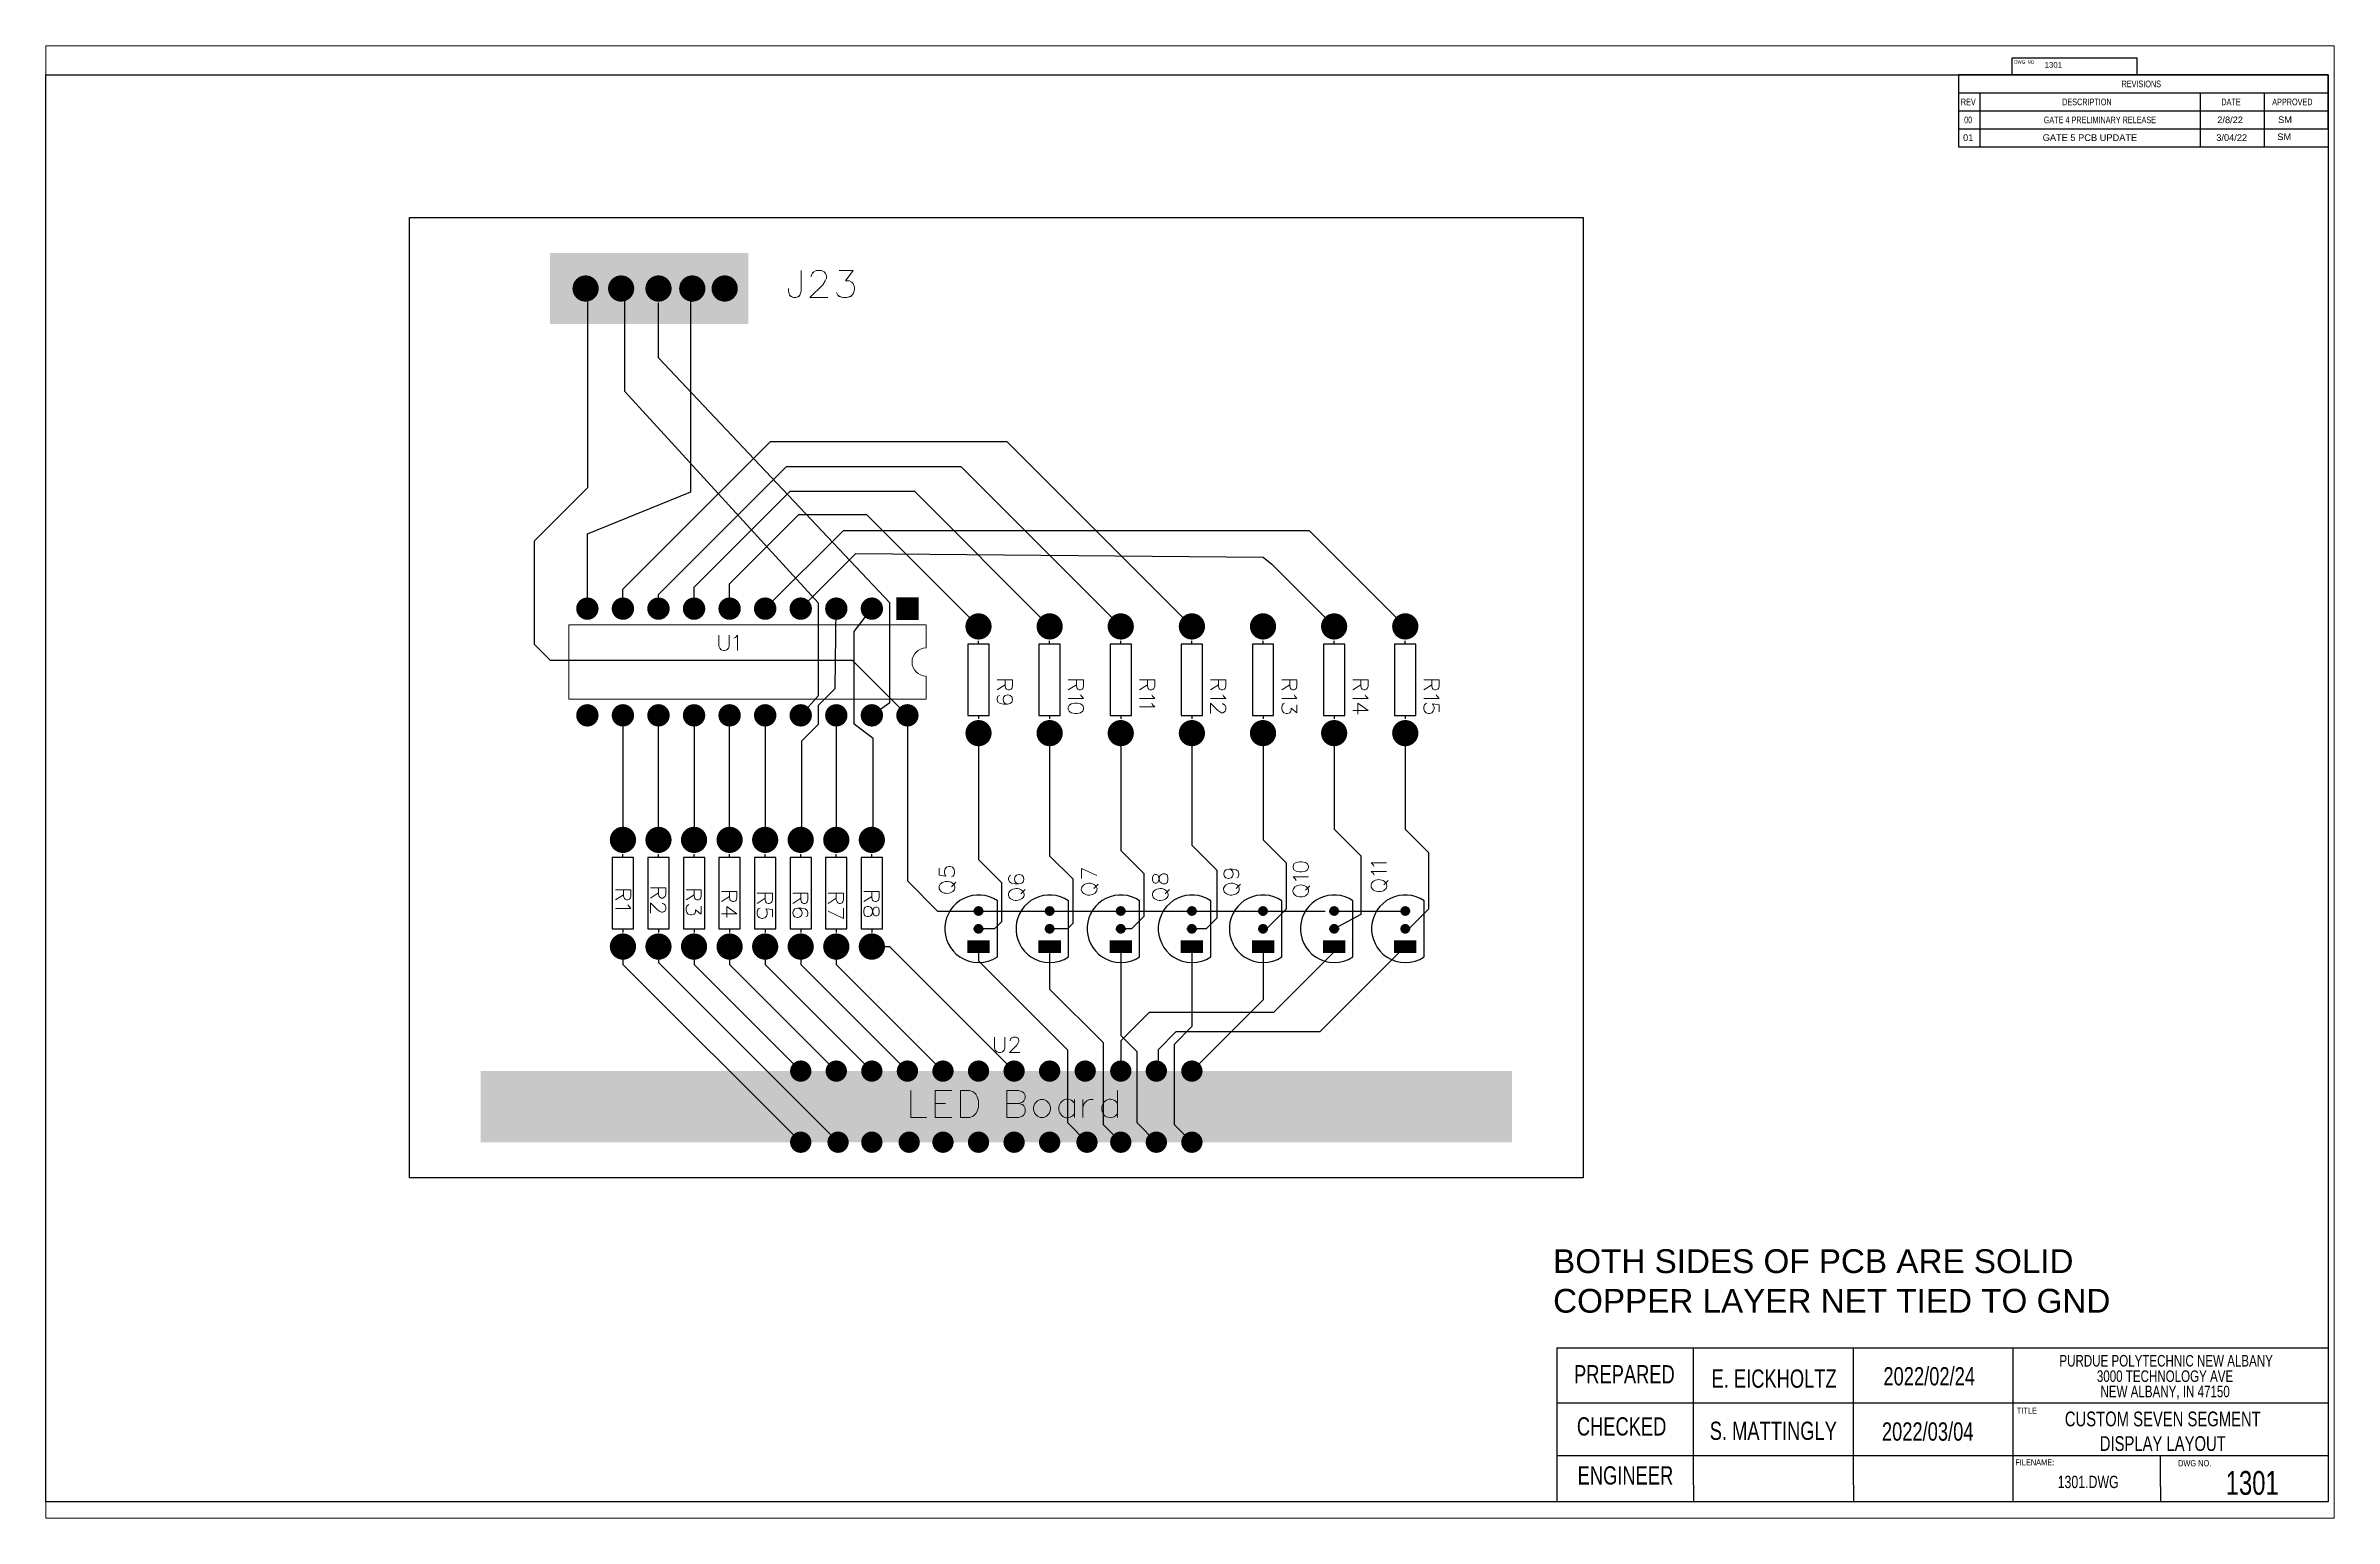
# Paper-space layout 'Layout1' of a CAD drawing. Header units: inches. Extents: x 0.1 to 16.9, y 0.1 to 10.9.
# The model-space entities are those that its viewports show. They can reach past a viewport. Long polylines and large blocks are cut down to what shows.
import ezdxf

# ---------------------------------------------------------------- set-up
doc = ezdxf.new("R2010")
doc.units = ezdxf.units.IN
doc.header["$MEASUREMENT"] = 0
doc.layers.add('PDF_Geometry', color=7, linetype='Continuous', true_color=0xffcc00)
doc.layers.add('PDF_Solid Fills', color=7, linetype='Continuous', true_color=0xbfbfbf)
doc.layers.add('SLD-0', color=7, linetype='Continuous')
doc.styles.add('SLDTEXTSTYLE0', font='TXT', dxfattribs={"width": 0.75})
doc.styles.get("Standard").update_dxf_attribs({"font": 'arial.ttf'})

psp = doc.layouts.get("Layout1")

msp = doc.modelspace()

# ---------------------------------------------------------------- texts
at = {"attachment_point": 1}
for s, width, gutter_width, insert, char_height in [('1301', 1.61993, 0.534, (44.535, 32.769), 0.1195), ('2/8/22', 0.791, 3.481, (48.168, 31.624), 0.1392), ('SM', 0.791, 3.481, (49.447, 31.627), 0.1392), ('01', 0.791, 3.481, (42.822, 31.251), 0.1392), ('GATE 5 PCB UPDATE', 2.36064, 3.481, (44.496, 31.251), 0.13925), ('3/04/22', 0.791, 3.481, (48.147, 31.251), 0.1392), ('SM', 0.791, 3.481, (49.432, 31.268), 0.1392), ('BOTH SIDES OF PCB ARE SOLID COPPER LAYER NET TIED TO GND', 11.87305, 2.5, (34.2, 7.81), 0.5)]:
    msp.add_mtext_dynamic_manual_height_columns(s, width=width, gutter_width=gutter_width, heights=[0], dxfattribs=dict(at, insert=insert, char_height=char_height))
at = {"layer": 'SLD-0', "style": 'SLDTEXTSTYLE0'}
for s, insert, char_height, attachment_point in [('DWG. NO.', (44.123, 32.807), 0.0746, 2), ('PREPARED', (35.699, 5.374), 0.3838, 2), ('TITLE', (44.164, 4.483), 0.1294, 2), ('CUSTOM SEVEN SEGMENT\\PDISPLAY LAYOUT', (47.022, 4.398), 0.31059, 2), ('CHECKED', (35.641, 4.278), 0.3838, 2), ('S. MATTINGLY', (38.831, 4.186), 0.38384, 2), ('2022/03/04', (42.078, 4.17), 0.3838, 2), ('FILENAME:', (44.329, 3.397), 0.1294, 2), ('DWG NO.', (47.344, 3.377), 0.1294, 1), ('ENGINEER', (35.721, 3.248), 0.3838, 2), ('1301.DWG', (45.453, 3.048), 0.2588, 2), ('1301', (48.903, 3.148), 0.5, 2)]:
    msp.add_mtext(s, dxfattribs=dict(at, insert=insert, char_height=char_height, attachment_point=attachment_point))
at = {"layer": 'SLD-0', "attachment_point": 2, "style": 'SLDTEXTSTYLE0'}
for s, insert, char_height, width in [('2022/02/24', (42.11, 5.332), 0.3838, 2.44698), ('E. EICKHOLTZ', (38.848, 5.283), 0.38384, 3.43191)]:
    msp.add_mtext(s, dxfattribs=dict(at, insert=insert, char_height=char_height, width=width))

# ---------------------------------------------------------------- blocks, each defined once
blk = doc.blocks.new('SW_NOTE_0_8')
at = {"layer": 'SLD-0', "color": 0, "char_height": 0.125, "attachment_point": 2, "style": 'SLDTEXTSTYLE0'}
for s, insert in [('PURDUE POLYTECHNIC NEW ALBANY', (1.434, 0.161)), ('3000 TECHNOLOGY AVE', (1.422, -0.006)), ('NEW ALBANY, IN 47150', (1.423, -0.172))]:
    blk.add_mtext(s, dxfattribs=dict(at, insert=insert))
blk = doc.blocks.new('SW_TABLEANNOTATION_0')
at = {"color": 0, "linetype": 'Continuous', "lineweight": 25}
for p, q in [((0, 0), (0, -0.338)), ((0, 0), (0.4, 0)), ((0, 0), (0, -1.015)), ((6.955, 0), (0, 0)), ((0.4, 0), (4.55, 0)), ((4.55, 0), (5.75, 0)), ((5.75, 0), (6.955, 0)), ((6.955, 0), (6.955, -0.338)), ((6.955, -1.015), (6.955, 0)), ((0, -0.338), (0, -0.677)), ((0, -0.338), (0.4, -0.338)), ((0.4, -0.338), (0.4, -0.677)), ((0.4, -0.338), (4.55, -0.338)), ((4.55, -0.338), (4.55, -0.677)), ((4.55, -0.338), (5.75, -0.338)), ((5.75, -0.338), (5.75, -0.677)), ((5.75, -0.338), (6.955, -0.338)), ((6.955, -0.338), (6.955, -0.677)), ((0, -0.677), (0.4, -0.677)), ((0, -0.677), (0, -1.015)), ((0, -0.677), (6.955, -0.677)), ((0.4, -0.677), (4.55, -0.677)), ((0.4, -0.677), (0.4, -1.015)), ((4.55, -0.677), (5.75, -0.677)), ((4.55, -0.677), (4.55, -1.015)), ((5.75, -0.677), (6.955, -0.677)), ((5.75, -0.677), (5.75, -1.015)), ((6.955, -0.677), (6.955, -1.015)), ((0, -1.015), (0.4, -1.015)), ((0, -1.015), (6.955, -1.015)), ((0.4, -1.015), (4.55, -1.015)), ((4.55, -1.015), (5.75, -1.015)), ((5.75, -1.015), (6.955, -1.015))]:
    blk.add_line(p, q, dxfattribs=at)
at = {"color": 0, "linetype": 'Continuous', "lineweight": 18, "char_height": 0.125, "attachment_point": 1, "style": 'SLDTEXTSTYLE0'}
for s, insert in [('REVISIONS', (3.069, -0.107)), ('REV', (0.046, -0.446)), ('00', (0.108, -0.784)), ('GATE 4 PRELIMINARY RELEASE', (1.605, -0.784)), ('DESCRIPTION', (1.952, -0.446)), ('DATE', (4.946, -0.446)), ('APPROVED', (5.904, -0.446))]:
    blk.add_mtext(s, dxfattribs=dict(at, insert=insert))

# ---------------------------------------------------------------- hatches: boundary and pattern name
at = {"layer": 'PDF_Solid Fills', "transparency": 33554559}
for points in [[(14.128, 28.008, 0.414474), (13.852, 28.285), (13.852, 28.285, 0.414474), (13.576, 28.008), (13.576, 28.008, 0.414474), (13.852, 27.732), (13.852, 27.732, 0.414474)], [(14.876, 28.008, 0.414474), (14.6, 28.285), (14.6, 28.285, 0.414474), (14.324, 28.008), (14.324, 28.008, 0.414474), (14.6, 27.732), (14.6, 27.732, 0.414474)], [(15.662, 28.008, 0.414474), (15.385, 28.285), (15.385, 28.285, 0.414474), (15.109, 28.008), (15.109, 28.008, 0.414474), (15.385, 27.732), (15.385, 27.732, 0.414474)], [(16.372, 28.008, 0.414474), (16.096, 28.285), (16.096, 28.285, 0.414474), (15.819, 28.008), (15.819, 28.008, 0.414474), (16.096, 27.732), (16.096, 27.732, 0.414474)], [(17.054, 28.008, 0.414474), (16.778, 28.285), (16.778, 28.285, 0.414474), (16.501, 28.008), (16.501, 28.008, 0.414474), (16.778, 27.732), (16.778, 27.732, 0.414474)], [(14.125, 21.278, 0.412996), (13.889, 21.514), (13.889, 21.514, 0.412996), (13.654, 21.278), (13.654, 21.278, 0.412996), (13.889, 21.043), (13.889, 21.043, 0.412996)], [(14.873, 21.278, 0.412996), (14.637, 21.514), (14.637, 21.514, 0.412996), (14.401, 21.278), (14.401, 21.278, 0.412996), (14.637, 21.043), (14.637, 21.043, 0.412996)], [(15.621, 21.278, 0.412996), (15.385, 21.514), (15.385, 21.514, 0.412996), (15.149, 21.278), (15.149, 21.278, 0.412996), (15.385, 21.043), (15.385, 21.043, 0.412996)], [(16.369, 21.278, 0.412996), (16.133, 21.514), (16.133, 21.514, 0.412996), (15.897, 21.278), (15.897, 21.278, 0.412996), (16.133, 21.043), (16.133, 21.043, 0.412996)], [(17.117, 21.278, 0.412996), (16.881, 21.514), (16.881, 21.514, 0.412996), (16.645, 21.278), (16.645, 21.278, 0.412996), (16.881, 21.043), (16.881, 21.043, 0.412996)], [(17.865, 21.278, 0.412996), (17.629, 21.514), (17.629, 21.514, 0.412996), (17.393, 21.278), (17.393, 21.278, 0.412996), (17.629, 21.043), (17.629, 21.043, 0.412996)], [(18.612, 21.278, 0.412996), (18.377, 21.514), (18.377, 21.514, 0.412996), (18.141, 21.278), (18.141, 21.278, 0.412996), (18.377, 21.043), (18.377, 21.043, 0.412996)], [(19.36, 21.278, 0.412996), (19.125, 21.514), (19.125, 21.514, 0.412996), (18.889, 21.278), (18.889, 21.278, 0.412996), (19.125, 21.043), (19.125, 21.043, 0.412996)], [(20.108, 21.278, 0.412996), (19.872, 21.514), (19.872, 21.514, 0.412996), (19.637, 21.278), (19.637, 21.278, 0.412996), (19.872, 21.043), (19.872, 21.043, 0.412996)], [(22.392, 20.904, 0.414474), (22.116, 21.181), (22.116, 21.181, 0.414474), (21.84, 20.904), (21.84, 20.904, 0.414474), (22.116, 20.628), (22.116, 20.628, 0.414474)], [(23.888, 20.904, 0.414474), (23.612, 21.181), (23.612, 21.181, 0.414474), (23.336, 20.904), (23.336, 20.904, 0.414474), (23.612, 20.628), (23.612, 20.628, 0.414474)], [(25.384, 20.904, 0.414474), (25.108, 21.181), (25.108, 21.181, 0.414474), (24.831, 20.904), (24.831, 20.904, 0.414474), (25.108, 20.628), (25.108, 20.628, 0.414474)], [(26.88, 20.904, 0.414474), (26.603, 21.181), (26.603, 21.181, 0.414474), (26.327, 20.904), (26.327, 20.904, 0.414474), (26.603, 20.628), (26.603, 20.628, 0.414474)], [(28.375, 20.904, 0.414474), (28.099, 21.181), (28.099, 21.181, 0.414474), (27.823, 20.904), (27.823, 20.904, 0.414474), (28.099, 20.628), (28.099, 20.628, 0.414474)], [(29.871, 20.904, 0.414474), (29.595, 21.181), (29.595, 21.181, 0.414474), (29.319, 20.904), (29.319, 20.904, 0.414474), (29.595, 20.628), (29.595, 20.628, 0.414474)], [(31.367, 20.904, 0.414474), (31.091, 21.181), (31.091, 21.181, 0.414474), (30.814, 20.904), (30.814, 20.904, 0.414474), (31.091, 20.628), (31.091, 20.628, 0.414474)], [(14.125, 19.035, 0.412996), (13.889, 19.271), (13.889, 19.271, 0.412996), (13.654, 19.035), (13.654, 19.035, 0.412996), (13.889, 18.799), (13.889, 18.799, 0.412996)], [(14.873, 19.035, 0.412996), (14.637, 19.271), (14.637, 19.271, 0.412996), (14.401, 19.035), (14.401, 19.035, 0.412996), (14.637, 18.799), (14.637, 18.799, 0.412996)], [(15.621, 19.035, 0.412996), (15.385, 19.271), (15.385, 19.271, 0.412996), (15.149, 19.035), (15.149, 19.035, 0.412996), (15.385, 18.799), (15.385, 18.799, 0.412996)], [(16.369, 19.035, 0.412996), (16.133, 19.271), (16.133, 19.271, 0.412996), (15.897, 19.035), (15.897, 19.035, 0.412996), (16.133, 18.799), (16.133, 18.799, 0.412996)], [(17.117, 19.035, 0.412996), (16.881, 19.271), (16.881, 19.271, 0.412996), (16.645, 19.035), (16.645, 19.035, 0.412996), (16.881, 18.799), (16.881, 18.799, 0.412996)], [(17.865, 19.035, 0.412996), (17.629, 19.271), (17.629, 19.271, 0.412996), (17.393, 19.035), (17.393, 19.035, 0.412996), (17.629, 18.799), (17.629, 18.799, 0.412996)], [(18.612, 19.035, 0.412996), (18.377, 19.271), (18.377, 19.271, 0.412996), (18.141, 19.035), (18.141, 19.035, 0.412996), (18.377, 18.799), (18.377, 18.799, 0.412996)], [(19.36, 19.035, 0.412996), (19.125, 19.271), (19.125, 19.271, 0.412996), (18.889, 19.035), (18.889, 19.035, 0.412996), (19.125, 18.799), (19.125, 18.799, 0.412996)], [(20.108, 19.035, 0.412996), (19.872, 19.271), (19.872, 19.271, 0.412996), (19.637, 19.035), (19.637, 19.035, 0.412996), (19.872, 18.799), (19.872, 18.799, 0.412996)], [(20.856, 19.035, 0.412996), (20.62, 19.271), (20.62, 19.271, 0.412996), (20.385, 19.035), (20.385, 19.035, 0.412996), (20.62, 18.799), (20.62, 18.799, 0.412996)], [(22.392, 18.661, 0.414474), (22.116, 18.937), (22.116, 18.937, 0.414474), (21.84, 18.661), (21.84, 18.661, 0.414474), (22.116, 18.385), (22.116, 18.385, 0.414474)], [(23.888, 18.661, 0.414474), (23.612, 18.937), (23.612, 18.937, 0.414474), (23.336, 18.661), (23.336, 18.661, 0.414474), (23.612, 18.385), (23.612, 18.385, 0.414474)], [(25.384, 18.661, 0.414474), (25.108, 18.937), (25.108, 18.937, 0.414474), (24.831, 18.661), (24.831, 18.661, 0.414474), (25.108, 18.385), (25.108, 18.385, 0.414474)], [(26.88, 18.661, 0.414474), (26.603, 18.937), (26.603, 18.937, 0.414474), (26.327, 18.661), (26.327, 18.661, 0.414474), (26.603, 18.385), (26.603, 18.385, 0.414474)], [(28.375, 18.661, 0.414474), (28.099, 18.937), (28.099, 18.937, 0.414474), (27.823, 18.661), (27.823, 18.661, 0.414474), (28.099, 18.385), (28.099, 18.385, 0.414474)], [(29.871, 18.661, 0.414474), (29.595, 18.937), (29.595, 18.937, 0.414474), (29.319, 18.661), (29.319, 18.661, 0.414474), (29.595, 18.385), (29.595, 18.385, 0.414474)], [(31.367, 18.661, 0.414474), (31.091, 18.937), (31.091, 18.937, 0.414474), (30.814, 18.661), (30.814, 18.661, 0.414474), (31.091, 18.385), (31.091, 18.385, 0.414474)], [(14.914, 16.417, 0.414474), (14.637, 16.693), (14.637, 16.693, 0.414474), (14.361, 16.417), (14.361, 16.417, 0.414474), (14.637, 16.141), (14.637, 16.141, 0.414474)], [(15.661, 16.417, 0.414474), (15.385, 16.693), (15.385, 16.693, 0.414474), (15.109, 16.417), (15.109, 16.417, 0.414474), (15.385, 16.141), (15.385, 16.141, 0.414474)], [(16.409, 16.417, 0.414474), (16.133, 16.693), (16.133, 16.693, 0.414474), (15.857, 16.417), (15.857, 16.417, 0.414474), (16.133, 16.141), (16.133, 16.141, 0.414474)], [(17.157, 16.417, 0.414474), (16.881, 16.693), (16.881, 16.693, 0.414474), (16.605, 16.417), (16.605, 16.417, 0.414474), (16.881, 16.141), (16.881, 16.141, 0.414474)], [(17.905, 16.417, 0.414474), (17.629, 16.693), (17.629, 16.693, 0.414474), (17.353, 16.417), (17.353, 16.417, 0.414474), (17.629, 16.141), (17.629, 16.141, 0.414474)], [(18.653, 16.417, 0.414474), (18.377, 16.693), (18.377, 16.693, 0.414474), (18.1, 16.417), (18.1, 16.417, 0.414474), (18.377, 16.141), (18.377, 16.141, 0.414474)], [(19.401, 16.417, 0.414474), (19.125, 16.693), (19.125, 16.693, 0.414474), (18.848, 16.417), (18.848, 16.417, 0.414474), (19.125, 16.141), (19.125, 16.141, 0.414474)], [(20.149, 16.417, 0.414474), (19.872, 16.693), (19.872, 16.693, 0.414474), (19.596, 16.417), (19.596, 16.417, 0.414474), (19.872, 16.141), (19.872, 16.141, 0.414474)], [(14.914, 14.174, 0.414474), (14.637, 14.45), (14.637, 14.45, 0.414474), (14.361, 14.174), (14.361, 14.174, 0.414474), (14.637, 13.897), (14.637, 13.897, 0.414474)], [(15.661, 14.174, 0.414474), (15.385, 14.45), (15.385, 14.45, 0.414474), (15.109, 14.174), (15.109, 14.174, 0.414474), (15.385, 13.897), (15.385, 13.897, 0.414474)], [(16.409, 14.174, 0.414474), (16.133, 14.45), (16.133, 14.45, 0.414474), (15.857, 14.174), (15.857, 14.174, 0.414474), (16.133, 13.897), (16.133, 13.897, 0.414474)], [(17.157, 14.174, 0.414474), (16.881, 14.45), (16.881, 14.45, 0.414474), (16.605, 14.174), (16.605, 14.174, 0.414474), (16.881, 13.897), (16.881, 13.897, 0.414474)], [(17.905, 14.174, 0.414474), (17.629, 14.45), (17.629, 14.45, 0.414474), (17.353, 14.174), (17.353, 14.174, 0.414474), (17.629, 13.897), (17.629, 13.897, 0.414474)], [(18.653, 14.174, 0.414474), (18.377, 14.45), (18.377, 14.45, 0.414474), (18.1, 14.174), (18.1, 14.174, 0.414474), (18.377, 13.897), (18.377, 13.897, 0.414474)], [(19.401, 14.174, 0.414474), (19.125, 14.45), (19.125, 14.45, 0.414474), (18.848, 14.174), (18.848, 14.174, 0.414474), (19.125, 13.897), (19.125, 13.897, 0.414474)], [(20.149, 14.174, 0.414474), (19.872, 14.45), (19.872, 14.45, 0.414474), (19.596, 14.174), (19.596, 14.174, 0.414474), (19.872, 13.897), (19.872, 13.897, 0.414474)], [(18.601, 11.556, 0.413194), (18.377, 11.78), (18.377, 11.78, 0.413194), (18.152, 11.556), (18.152, 11.556, 0.413194), (18.377, 11.332), (18.377, 11.332, 0.413194)], [(19.349, 11.556, 0.413194), (19.125, 11.78), (19.125, 11.78, 0.413194), (18.9, 11.556), (18.9, 11.556, 0.413194), (19.125, 11.332), (19.125, 11.332, 0.413194)], [(20.097, 11.556, 0.413194), (19.872, 11.78), (19.872, 11.78, 0.413194), (19.648, 11.556), (19.648, 11.556, 0.413194), (19.872, 11.332), (19.872, 11.332, 0.413194)], [(20.845, 11.556, 0.413194), (20.62, 11.78), (20.62, 11.78, 0.413194), (20.396, 11.556), (20.396, 11.556, 0.413194), (20.62, 11.332), (20.62, 11.332, 0.413194)], [(21.593, 11.556, 0.413194), (21.368, 11.78), (21.368, 11.78, 0.413194), (21.144, 11.556), (21.144, 11.556, 0.413194), (21.368, 11.332), (21.368, 11.332, 0.413194)], [(22.34, 11.556, 0.413194), (22.116, 11.78), (22.116, 11.78, 0.413194), (21.892, 11.556), (21.892, 11.556, 0.413194), (22.116, 11.332), (22.116, 11.332, 0.413194)], [(23.088, 11.556, 0.413194), (22.864, 11.78), (22.864, 11.78, 0.413194), (22.64, 11.556), (22.64, 11.556, 0.413194), (22.864, 11.332), (22.864, 11.332, 0.413194)], [(23.836, 11.556, 0.413194), (23.612, 11.78), (23.612, 11.78, 0.413194), (23.387, 11.556), (23.387, 11.556, 0.413194), (23.612, 11.332), (23.612, 11.332, 0.413194)], [(24.584, 11.556, 0.413194), (24.36, 11.78), (24.36, 11.78, 0.413194), (24.135, 11.556), (24.135, 11.556, 0.413194), (24.36, 11.332), (24.36, 11.332, 0.413194)], [(25.332, 11.556, 0.413194), (25.108, 11.78), (25.108, 11.78, 0.413194), (24.883, 11.556), (24.883, 11.556, 0.413194), (25.108, 11.332), (25.108, 11.332, 0.413194)], [(26.08, 11.556, 0.413194), (25.855, 11.78), (25.855, 11.78, 0.413194), (25.631, 11.556), (25.631, 11.556, 0.413194), (25.855, 11.332), (25.855, 11.332, 0.413194)], [(26.828, 11.556, 0.413194), (26.603, 11.78), (26.603, 11.78, 0.413194), (26.379, 11.556), (26.379, 11.556, 0.413194), (26.603, 11.332), (26.603, 11.332, 0.413194)], [(18.601, 10.06, 0.413194), (18.377, 10.285), (18.377, 10.285, 0.413194), (18.152, 10.06), (18.152, 10.06, 0.413194), (18.377, 9.836), (18.377, 9.836, 0.413194)], [(19.386, 10.06, 0.413194), (19.162, 10.285), (19.162, 10.285, 0.413194), (18.938, 10.06), (18.938, 10.06, 0.413194), (19.162, 9.836), (19.162, 9.836, 0.413194)], [(20.097, 10.06, 0.413194), (19.872, 10.285), (19.872, 10.285, 0.413194), (19.648, 10.06), (19.648, 10.06, 0.413194), (19.872, 9.836), (19.872, 9.836, 0.413194)], [(20.882, 10.06, 0.413194), (20.658, 10.285), (20.658, 10.285, 0.413194), (20.433, 10.06), (20.433, 10.06, 0.413194), (20.658, 9.836), (20.658, 9.836, 0.413194)], [(21.593, 10.06, 0.413194), (21.368, 10.285), (21.368, 10.285, 0.413194), (21.144, 10.06), (21.144, 10.06, 0.413194), (21.368, 9.836), (21.368, 9.836, 0.413194)], [(22.34, 10.06, 0.413194), (22.116, 10.285), (22.116, 10.285, 0.413194), (21.892, 10.06), (21.892, 10.06, 0.413194), (22.116, 9.836), (22.116, 9.836, 0.413194)], [(23.088, 10.06, 0.413194), (22.864, 10.285), (22.864, 10.285, 0.413194), (22.64, 10.06), (22.64, 10.06, 0.413194), (22.864, 9.836), (22.864, 9.836, 0.413194)], [(23.836, 10.06, 0.413194), (23.612, 10.285), (23.612, 10.285, 0.413194), (23.387, 10.06), (23.387, 10.06, 0.413194), (23.612, 9.836), (23.612, 9.836, 0.413194)], [(24.621, 10.06, 0.413194), (24.397, 10.285), (24.397, 10.285, 0.413194), (24.173, 10.06), (24.173, 10.06, 0.413194), (24.397, 9.836), (24.397, 9.836, 0.413194)], [(25.332, 10.06, 0.413194), (25.108, 10.285), (25.108, 10.285, 0.413194), (24.883, 10.06), (24.883, 10.06, 0.413194), (25.108, 9.836), (25.108, 9.836, 0.413194)], [(26.08, 10.06, 0.413194), (25.855, 10.285), (25.855, 10.285, 0.413194), (25.631, 10.06), (25.631, 10.06, 0.413194), (25.855, 9.836), (25.855, 9.836, 0.413194)], [(26.828, 10.06, 0.413194), (26.603, 10.285), (26.603, 10.285, 0.413194), (26.379, 10.06), (26.379, 10.06, 0.413194), (26.603, 9.836), (26.603, 9.836, 0.413194)]]:
    msp.add_hatch(color=256, dxfattribs=at).paths.add_polyline_path(points)
at = {"layer": 'PDF_Solid Fills', "true_color": 0x212121, "transparency": 33554559}
for points in [[(13.984, 28.008, 0.413386), (13.852, 28.14), (13.852, 28.14, 0.413386), (13.72, 28.008), (13.72, 28.008, 0.413386), (13.852, 27.877), (13.852, 27.877, 0.413386)], [(14.732, 28.008, 0.413386), (14.6, 28.14), (14.6, 28.14, 0.413386), (14.468, 28.008), (14.468, 28.008, 0.413386), (14.6, 27.877), (14.6, 27.877, 0.413386)], [(15.517, 28.008, 0.413386), (15.385, 28.14), (15.385, 28.14, 0.413386), (15.253, 28.008), (15.253, 28.008, 0.413386), (15.385, 27.877), (15.385, 27.877, 0.413386)], [(16.228, 28.008, 0.413386), (16.096, 28.14), (16.096, 28.14, 0.413386), (15.964, 28.008), (15.964, 28.008, 0.413386), (16.096, 27.877), (16.096, 27.877, 0.413386)], [(16.909, 28.008, 0.413386), (16.778, 28.14), (16.778, 28.14, 0.413386), (16.646, 28.008), (16.646, 28.008, 0.413386), (16.778, 27.877), (16.778, 27.877, 0.413386)], [(22.248, 20.904, 0.413386), (22.116, 21.036), (22.116, 21.036, 0.413386), (21.984, 20.904), (21.984, 20.904, 0.413386), (22.116, 20.773), (22.116, 20.773, 0.413386)], [(23.744, 20.904, 0.413386), (23.612, 21.036), (23.612, 21.036, 0.413386), (23.48, 20.904), (23.48, 20.904, 0.413386), (23.612, 20.773), (23.612, 20.773, 0.413386)], [(25.24, 20.904, 0.413386), (25.108, 21.036), (25.108, 21.036, 0.413386), (24.976, 20.904), (24.976, 20.904, 0.413386), (25.108, 20.773), (25.108, 20.773, 0.413386)], [(26.735, 20.904, 0.413386), (26.603, 21.036), (26.603, 21.036, 0.413386), (26.471, 20.904), (26.471, 20.904, 0.413386), (26.603, 20.773), (26.603, 20.773, 0.413386)], [(28.231, 20.904, 0.413386), (28.099, 21.036), (28.099, 21.036, 0.413386), (27.967, 20.904), (27.967, 20.904, 0.413386), (28.099, 20.773), (28.099, 20.773, 0.413386)], [(29.727, 20.904, 0.413386), (29.595, 21.036), (29.595, 21.036, 0.413386), (29.463, 20.904), (29.463, 20.904, 0.413386), (29.595, 20.773), (29.595, 20.773, 0.413386)], [(31.223, 20.904, 0.413386), (31.091, 21.036), (31.091, 21.036, 0.413386), (30.959, 20.904), (30.959, 20.904, 0.413386), (31.091, 20.773), (31.091, 20.773, 0.413386)], [(22.248, 18.661, 0.413386), (22.116, 18.793), (22.116, 18.793, 0.413386), (21.984, 18.661), (21.984, 18.661, 0.413386), (22.116, 18.529), (22.116, 18.529, 0.413386)], [(23.744, 18.661, 0.413386), (23.612, 18.793), (23.612, 18.793, 0.413386), (23.48, 18.661), (23.48, 18.661, 0.413386), (23.612, 18.529), (23.612, 18.529, 0.413386)], [(25.24, 18.661, 0.413386), (25.108, 18.793), (25.108, 18.793, 0.413386), (24.976, 18.661), (24.976, 18.661, 0.413386), (25.108, 18.529), (25.108, 18.529, 0.413386)], [(26.735, 18.661, 0.413386), (26.603, 18.793), (26.603, 18.793, 0.413386), (26.471, 18.661), (26.471, 18.661, 0.413386), (26.603, 18.529), (26.603, 18.529, 0.413386)], [(28.231, 18.661, 0.413386), (28.099, 18.793), (28.099, 18.793, 0.413386), (27.967, 18.661), (27.967, 18.661, 0.413386), (28.099, 18.529), (28.099, 18.529, 0.413386)], [(29.727, 18.661, 0.413386), (29.595, 18.793), (29.595, 18.793, 0.413386), (29.463, 18.661), (29.463, 18.661, 0.413386), (29.595, 18.529), (29.595, 18.529, 0.413386)], [(31.223, 18.661, 0.413386), (31.091, 18.793), (31.091, 18.793, 0.413386), (30.959, 18.661), (30.959, 18.661, 0.413386), (31.091, 18.529), (31.091, 18.529, 0.413386)], [(14.769, 16.417, 0.413386), (14.637, 16.549), (14.637, 16.549, 0.413386), (14.505, 16.417), (14.505, 16.417, 0.413386), (14.637, 16.285), (14.637, 16.285, 0.413386)], [(15.517, 16.417, 0.413386), (15.385, 16.549), (15.385, 16.549, 0.413386), (15.253, 16.417), (15.253, 16.417, 0.413386), (15.385, 16.285), (15.385, 16.285, 0.413386)], [(16.265, 16.417, 0.413386), (16.133, 16.549), (16.133, 16.549, 0.413386), (16.001, 16.417), (16.001, 16.417, 0.413386), (16.133, 16.285), (16.133, 16.285, 0.413386)], [(17.013, 16.417, 0.413386), (16.881, 16.549), (16.881, 16.549, 0.413386), (16.749, 16.417), (16.749, 16.417, 0.413386), (16.881, 16.285), (16.881, 16.285, 0.413386)], [(17.761, 16.417, 0.413386), (17.629, 16.549), (17.629, 16.549, 0.413386), (17.497, 16.417), (17.497, 16.417, 0.413386), (17.629, 16.285), (17.629, 16.285, 0.413386)], [(18.509, 16.417, 0.413386), (18.377, 16.549), (18.377, 16.549, 0.413386), (18.245, 16.417), (18.245, 16.417, 0.413386), (18.377, 16.285), (18.377, 16.285, 0.413386)], [(19.256, 16.417, 0.413386), (19.125, 16.549), (19.125, 16.549, 0.413386), (18.993, 16.417), (18.993, 16.417, 0.413386), (19.125, 16.285), (19.125, 16.285, 0.413386)], [(20.004, 16.417, 0.413386), (19.872, 16.549), (19.872, 16.549, 0.413386), (19.741, 16.417), (19.741, 16.417, 0.413386), (19.872, 16.285), (19.872, 16.285, 0.413386)], [(22.219, 14.921, 0.416667), (22.116, 15.024), (22.116, 15.024, 0.416667), (22.013, 14.921), (22.013, 14.921, 0.416667), (22.116, 14.819), (22.116, 14.819, 0.416667)], [(23.715, 14.921, 0.416667), (23.612, 15.024), (23.612, 15.024, 0.416667), (23.509, 14.921), (23.509, 14.921, 0.416667), (23.612, 14.819), (23.612, 14.819, 0.416667)], [(25.21, 14.921, 0.416667), (25.108, 15.024), (25.108, 15.024, 0.416667), (25.005, 14.921), (25.005, 14.921, 0.416667), (25.108, 14.819), (25.108, 14.819, 0.416667)], [(26.706, 14.921, 0.416667), (26.603, 15.024), (26.603, 15.024, 0.416667), (26.501, 14.921), (26.501, 14.921, 0.416667), (26.603, 14.819), (26.603, 14.819, 0.416667)], [(28.202, 14.921, 0.416667), (28.099, 15.024), (28.099, 15.024, 0.416667), (27.996, 14.921), (27.996, 14.921, 0.416667), (28.099, 14.819), (28.099, 14.819, 0.416667)], [(29.698, 14.921, 0.416667), (29.595, 15.024), (29.595, 15.024, 0.416667), (29.492, 14.921), (29.492, 14.921, 0.416667), (29.595, 14.819), (29.595, 14.819, 0.416667)], [(31.193, 14.921, 0.416667), (31.091, 15.024), (31.091, 15.024, 0.416667), (30.988, 14.921), (30.988, 14.921, 0.416667), (31.091, 14.819), (31.091, 14.819, 0.416667)], [(22.219, 14.547, 0.416667), (22.116, 14.65), (22.116, 14.65, 0.416667), (22.013, 14.547), (22.013, 14.547, 0.416667), (22.116, 14.445), (22.116, 14.445, 0.416667)], [(23.715, 14.547, 0.416667), (23.612, 14.65), (23.612, 14.65, 0.416667), (23.509, 14.547), (23.509, 14.547, 0.416667), (23.612, 14.445), (23.612, 14.445, 0.416667)], [(25.21, 14.547, 0.416667), (25.108, 14.65), (25.108, 14.65, 0.416667), (25.005, 14.547), (25.005, 14.547, 0.416667), (25.108, 14.445), (25.108, 14.445, 0.416667)], [(26.706, 14.547, 0.416667), (26.603, 14.65), (26.603, 14.65, 0.416667), (26.501, 14.547), (26.501, 14.547, 0.416667), (26.603, 14.445), (26.603, 14.445, 0.416667)], [(28.202, 14.547, 0.416667), (28.099, 14.65), (28.099, 14.65, 0.416667), (27.996, 14.547), (27.996, 14.547, 0.416667), (28.099, 14.445), (28.099, 14.445, 0.416667)], [(29.698, 14.547, 0.416667), (29.595, 14.65), (29.595, 14.65, 0.416667), (29.492, 14.547), (29.492, 14.547, 0.416667), (29.595, 14.445), (29.595, 14.445, 0.416667)], [(31.193, 14.547, 0.416667), (31.091, 14.65), (31.091, 14.65, 0.416667), (30.988, 14.547), (30.988, 14.547, 0.416667), (31.091, 14.445), (31.091, 14.445, 0.416667)], [(14.769, 14.174, 0.413386), (14.637, 14.305), (14.637, 14.305, 0.413386), (14.505, 14.174), (14.505, 14.174, 0.413386), (14.637, 14.042), (14.637, 14.042, 0.413386)], [(15.517, 14.174, 0.413386), (15.385, 14.305), (15.385, 14.305, 0.413386), (15.253, 14.174), (15.253, 14.174, 0.413386), (15.385, 14.042), (15.385, 14.042, 0.413386)], [(16.265, 14.174, 0.413386), (16.133, 14.305), (16.133, 14.305, 0.413386), (16.001, 14.174), (16.001, 14.174, 0.413386), (16.133, 14.042), (16.133, 14.042, 0.413386)], [(17.013, 14.174, 0.413386), (16.881, 14.305), (16.881, 14.305, 0.413386), (16.749, 14.174), (16.749, 14.174, 0.413386), (16.881, 14.042), (16.881, 14.042, 0.413386)], [(17.761, 14.174, 0.413386), (17.629, 14.305), (17.629, 14.305, 0.413386), (17.497, 14.174), (17.497, 14.174, 0.413386), (17.629, 14.042), (17.629, 14.042, 0.413386)], [(18.509, 14.174, 0.413386), (18.377, 14.305), (18.377, 14.305, 0.413386), (18.245, 14.174), (18.245, 14.174, 0.413386), (18.377, 14.042), (18.377, 14.042, 0.413386)], [(19.256, 14.174, 0.413386), (19.125, 14.305), (19.125, 14.305, 0.413386), (18.993, 14.174), (18.993, 14.174, 0.413386), (19.125, 14.042), (19.125, 14.042, 0.413386)], [(20.004, 14.174, 0.413386), (19.872, 14.305), (19.872, 14.305, 0.413386), (19.741, 14.174), (19.741, 14.174, 0.413386), (19.872, 14.042), (19.872, 14.042, 0.413386)], [(22.219, 14.174, 0.416667), (22.116, 14.276), (22.116, 14.276, 0.416667), (22.013, 14.174), (22.013, 14.174, 0.416667), (22.116, 14.071), (22.116, 14.071, 0.416667)], [(23.715, 14.174, 0.416667), (23.612, 14.276), (23.612, 14.276, 0.416667), (23.509, 14.174), (23.509, 14.174, 0.416667), (23.612, 14.071), (23.612, 14.071, 0.416667)], [(25.21, 14.174, 0.416667), (25.108, 14.276), (25.108, 14.276, 0.416667), (25.005, 14.174), (25.005, 14.174, 0.416667), (25.108, 14.071), (25.108, 14.071, 0.416667)], [(26.706, 14.174, 0.416667), (26.603, 14.276), (26.603, 14.276, 0.416667), (26.501, 14.174), (26.501, 14.174, 0.416667), (26.603, 14.071), (26.603, 14.071, 0.416667)], [(28.202, 14.174, 0.416667), (28.099, 14.276), (28.099, 14.276, 0.416667), (27.996, 14.174), (27.996, 14.174, 0.416667), (28.099, 14.071), (28.099, 14.071, 0.416667)], [(29.698, 14.174, 0.416667), (29.595, 14.276), (29.595, 14.276, 0.416667), (29.492, 14.174), (29.492, 14.174, 0.416667), (29.595, 14.071), (29.595, 14.071, 0.416667)], [(31.193, 14.174, 0.416667), (31.091, 14.276), (31.091, 14.276, 0.416667), (30.988, 14.174), (30.988, 14.174, 0.416667), (31.091, 14.071), (31.091, 14.071, 0.416667)]]:
    msp.add_hatch(color=250, dxfattribs=at).paths.add_polyline_path(points)

# ---------------------------------------------------------------- linework, layer by layer
for p, q in [((2.5, 24.5), (2.5, 32.5)), ((2.5, 32.5), (50.5, 32.5)), ((50.5, 32.5), (50.5, 2.5)), ((42.724, 31.365), (42.724, 30.986)), ((43.172, 31.365), (43.172, 30.986)), ((47.811, 31.365), (47.811, 30.986)), ((49.153, 31.365), (49.153, 30.986)), ((42.724, 30.986), (50.5, 30.986)), ((2.5, 2.5), (2.5, 24.5)), ((34.278, 5.735), (34.278, 2.5)), ((40.638, 5.735), (50.5, 5.735)), ((36.5, 2.5), (2.5, 2.5)), ((50.5, 2.5), (36.5, 2.5)), ((37.156, 2.857), (37.156, 2.5)), ((40.515, 2.857), (40.515, 2.5)), ((46.972, 2.824), (46.972, 2.5)), ((50.5, 2.5), (50.5, 2.5))]:
    msp.add_line(p, q)
at = {"layer": 'PDF_Geometry', "color": 181, "true_color": 0x9966ff}
for p, q in [((19.1, 19.6), (19.125, 21.278)), ((19.5, 20.8), (19.873, 21.278)), ((19.5, 18.85), (19.5, 20.8)), ((18.75, 19.25), (19.1, 19.6)), ((18.4, 18.5), (18.75, 18.85)), ((18.75, 18.85), (18.75, 19.25)), ((19.9, 18.55), (19.5, 18.85)), ((18.4, 16.45), (18.4, 18.5)), ((19.9, 16.4), (19.9, 18.55))]:
    msp.add_line(p, q, dxfattribs=at)
at = {"layer": 'PDF_Geometry', "color": 141, "true_color": 0x70dbf9}
for p, q in [((18.75, 19.45), (18.377, 19.035)), ((20.25, 19.3), (19.873, 19.034))]:
    msp.add_line(p, q, dxfattribs=at)
at = {"layer": 'PDF_Geometry', "color": 6, "lineweight": 25}
msp.add_lwpolyline([(10.15, 29.505), (34.83, 29.505), (34.83, 9.312), (10.15, 9.312)], close=True, dxfattribs=at)
at = {"layer": 'PDF_Geometry', "lineweight": 20}
for points in [[(18.388, 28.388), (18.388, 27.953), (18.361, 27.872), (18.334, 27.845), (18.279, 27.818), (18.225, 27.818), (18.171, 27.845), (18.143, 27.872), (18.116, 27.953), (18.116, 28.008)], [(18.388, 28.388), (18.388, 27.952), (18.361, 27.871), (18.334, 27.844), (18.279, 27.817), (18.225, 27.817), (18.171, 27.844), (18.143, 27.871), (18.116, 27.952), (18.116, 28.007)], [(18.595, 28.252), (18.595, 28.28), (18.622, 28.335), (18.649, 28.362), (18.703, 28.388), (18.812, 28.388), (18.867, 28.362), (18.894, 28.335), (18.921, 28.28), (18.921, 28.225), (18.894, 28.171), (18.839, 28.089), (18.568, 27.818), (18.948, 27.818)], [(18.595, 28.252), (18.595, 28.279), (18.622, 28.334), (18.649, 28.361), (18.703, 28.388), (18.812, 28.388), (18.867, 28.361), (18.894, 28.334), (18.921, 28.279), (18.921, 28.225), (18.894, 28.17), (18.839, 28.088), (18.568, 27.817), (18.949, 27.817)], [(19.182, 28.388), (19.481, 28.388), (19.318, 28.171), (19.399, 28.171), (19.454, 28.144), (19.481, 28.117), (19.509, 28.036), (19.509, 27.981), (19.481, 27.899), (19.427, 27.845), (19.346, 27.818), (19.264, 27.818), (19.182, 27.845), (19.155, 27.872), (19.128, 27.926)], [(19.182, 28.388), (19.481, 28.388), (19.318, 28.17), (19.4, 28.17), (19.454, 28.143), (19.481, 28.116), (19.509, 28.035), (19.509, 27.98), (19.481, 27.899), (19.427, 27.844), (19.346, 27.817), (19.264, 27.817), (19.182, 27.844), (19.155, 27.871), (19.128, 27.926)], [(20.695, 11.15), (20.695, 10.579), (21.021, 10.579)], [(21.554, 11.15), (21.201, 11.15), (21.201, 10.579), (21.554, 10.579)], [(22.957, 10.878), (23.04, 10.905), (23.067, 10.932), (23.094, 10.987), (23.094, 11.041), (23.067, 11.096), (23.04, 11.123), (22.957, 11.15), (22.713, 11.15), (22.713, 10.579), (22.957, 10.579), (23.04, 10.606), (23.067, 10.633), (23.094, 10.688), (23.094, 10.769), (23.067, 10.824), (23.04, 10.851), (22.957, 10.878), (22.713, 10.878)], [(25.036, 11.15), (25.036, 10.579)], [(21.201, 10.878), (21.418, 10.878)], [(24.132, 10.96), (24.132, 10.579)], [(24.312, 10.96), (24.312, 10.579)], [(24.312, 10.797), (24.34, 10.878), (24.393, 10.932), (24.448, 10.96), (24.529, 10.96)]]:
    msp.add_lwpolyline(points, dxfattribs=at)
at = {"layer": 'PDF_Geometry', "color": 1, "lineweight": 25}
for points in [[(13.89, 27.732), (13.89, 23.82), (12.768, 22.699), (12.768, 20.53), (13.104, 20.193), (19.461, 20.193), (20.621, 19.034), (20.621, 15.556), (21.256, 14.921), (22.116, 14.921), (23.612, 14.921), (25.07, 14.921)], [(25.108, 14.921), (26.753, 14.921)], [(26.603, 14.921), (28.099, 14.921), (29.408, 14.921)], [(29.595, 14.921), (31.091, 14.921)]]:
    msp.add_lwpolyline(points, dxfattribs=at)
at = {"layer": 'PDF_Geometry', "color": 5, "lineweight": 25}
msp.add_lwpolyline([(13.89, 21.278), (13.89, 22.848), (16.067, 23.732), (16.067, 27.866)], dxfattribs=at)
at = {"layer": 'PDF_Geometry', "color": 141, "lineweight": 25, "true_color": 0x70dbf9}
for points in [[(18.75, 19.45), (18.75, 21.39), (14.675, 25.84), (14.675, 27.748)], [(20.25, 19.3), (20.25, 21.4), (15.385, 26.55), (15.385, 27.71)]]:
    msp.add_lwpolyline(points, dxfattribs=at)
at = {"layer": 'PDF_Geometry', "color": 216, "lineweight": 25, "true_color": 0x7f007f}
for points in [[(14.637, 21.278), (14.637, 21.69), (17.741, 24.793), (22.714, 24.793), (26.603, 20.904)], [(15.385, 21.278), (15.385, 21.578), (18.078, 24.27), (21.742, 24.27), (25.108, 20.904)], [(16.133, 21.278), (16.133, 21.727), (18.152, 23.746), (20.77, 23.746), (23.612, 20.904)], [(16.881, 21.278), (16.881, 21.802), (18.339, 23.26), (19.76, 23.26), (22.116, 20.904)], [(22.116, 14.174), (22.116, 13.874), (23.986, 12.005), (23.986, 10.472), (24.397, 10.06)], [(23.612, 14.174), (23.612, 13.276), (24.734, 12.154), (24.734, 10.434), (25.108, 10.06)], [(25.108, 14.174), (25.108, 12.304), (25.444, 11.967), (25.444, 10.472), (25.855, 10.06)], [(26.603, 14.174), (26.603, 12.491), (26.229, 12.117), (26.229, 10.434), (26.603, 10.06)], [(28.099, 14.174), (28.099, 13.052), (26.603, 11.556)]]:
    msp.add_lwpolyline(points, dxfattribs=at)
at = {"layer": 'PDF_Geometry', "color": 181, "lineweight": 25, "true_color": 0x9966ff}
for points in [[(17.629, 21.278), (19.274, 22.924), (29.071, 22.924), (31.091, 20.904)], [(18.377, 21.278), (19.536, 22.438), (28.099, 22.363), (28.286, 22.213), (29.595, 20.904)], [(14.637, 19.035), (14.637, 16.417)], [(15.385, 16.417), (15.385, 19.035)], [(16.133, 19.035), (16.133, 16.417)], [(16.881, 16.417), (16.881, 19.035)], [(17.629, 19.035), (17.629, 16.417)], [(19.125, 19.035), (19.125, 16.417)], [(22.116, 18.661), (22.116, 16.006), (22.602, 15.52), (22.602, 14.697), (22.453, 14.547), (22.116, 14.547)], [(23.612, 18.661), (23.612, 16.081), (24.098, 15.595), (24.098, 14.66), (23.986, 14.547), (23.612, 14.547)], [(25.108, 18.661), (25.108, 16.193), (25.594, 15.707), (25.594, 14.809), (25.332, 14.547), (25.108, 14.547)], [(26.603, 18.661), (26.603, 16.305), (27.127, 15.781), (27.127, 14.772), (26.903, 14.547), (26.603, 14.547)], [(28.099, 18.661), (28.099, 16.417), (28.585, 15.931), (28.585, 14.959), (28.174, 14.547), (28.099, 14.547)], [(29.595, 18.661), (29.595, 16.642), (30.156, 16.081), (30.156, 14.847), (29.595, 14.547)], [(31.091, 18.661), (31.091, 16.642), (31.577, 16.155), (31.577, 14.959), (31.165, 14.547), (31.091, 14.547)], [(14.637, 14.174), (14.637, 13.8), (18.377, 10.06)], [(15.385, 14.174), (15.385, 13.837), (19.162, 10.06)], [(16.133, 14.174), (16.133, 13.8), (18.377, 11.556)], [(16.881, 14.174), (16.881, 13.8), (19.125, 11.556)], [(17.629, 14.174), (17.629, 13.8), (19.872, 11.556)], [(18.377, 14.174), (18.377, 13.8), (20.62, 11.556)], [(19.125, 14.174), (19.125, 13.8), (21.368, 11.556)], [(19.872, 14.174), (20.246, 14.174), (22.864, 11.556)], [(29.595, 14.174), (29.595, 14.061), (28.323, 12.79), (25.706, 12.79), (25.108, 12.192), (25.108, 11.556)], [(31.091, 14.174), (29.296, 12.379), (26.267, 12.379), (25.893, 12.005), (25.893, 11.593), (25.855, 11.556)]]:
    msp.add_lwpolyline(points, dxfattribs=at)
at = {"layer": 'PDF_Geometry', "color": 250, "lineweight": 80, "true_color": 0x212121}
for points in [[(13.89, 21.279), (13.89, 21.278)], [(14.637, 21.279), (14.637, 21.278)], [(15.385, 21.279), (15.385, 21.278)], [(16.133, 21.279), (16.133, 21.278)], [(16.881, 21.279), (16.881, 21.278)], [(17.629, 21.279), (17.629, 21.278)], [(18.377, 21.279), (18.377, 21.278)], [(19.125, 21.279), (19.125, 21.278)], [(19.873, 21.279), (19.873, 21.278)], [(20.62, 21.279), (20.62, 21.278)], [(13.89, 19.035), (13.89, 19.034)], [(14.637, 19.035), (14.637, 19.034)], [(15.385, 19.035), (15.385, 19.034)], [(16.133, 19.035), (16.133, 19.034)], [(16.881, 19.035), (16.881, 19.034)], [(17.629, 19.035), (17.629, 19.034)], [(18.377, 19.035), (18.377, 19.034)], [(19.125, 19.035), (19.125, 19.034)], [(19.873, 19.035), (19.873, 19.034)], [(20.62, 19.035), (20.62, 19.034)]]:
    msp.add_lwpolyline(points, dxfattribs=at)
at = {"layer": 'PDF_Geometry', "lineweight": 13}
msp.add_lwpolyline([(21.012, 19.861, -0.997369), (21.012, 20.451), (21.012, 20.937), (13.498, 20.937), (13.498, 19.376), (21.012, 19.376), (21.012, 19.861)], format="xyb", dxfattribs=at)
at = {"layer": 'PDF_Geometry', "lineweight": 15}
for points in [[(16.657, 20.721), (16.657, 20.491), (16.672, 20.445), (16.702, 20.415), (16.749, 20.4), (16.779, 20.4), (16.825, 20.415), (16.855, 20.445), (16.87, 20.491), (16.87, 20.721)], [(16.971, 20.659), (17.002, 20.675), (17.048, 20.721), (17.048, 20.4)], [(22.677, 19.783), (22.677, 19.645), (22.692, 19.599), (22.707, 19.584), (22.738, 19.569), (22.768, 19.569), (22.799, 19.584), (22.815, 19.599), (22.83, 19.645), (22.83, 19.783), (22.509, 19.783)], [(24.173, 19.783), (24.173, 19.645), (24.188, 19.599), (24.203, 19.584), (24.233, 19.569), (24.264, 19.569), (24.295, 19.584), (24.31, 19.599), (24.325, 19.645), (24.325, 19.783), (24.004, 19.783)], [(25.669, 19.783), (25.669, 19.645), (25.683, 19.599), (25.698, 19.584), (25.729, 19.569), (25.76, 19.569), (25.79, 19.584), (25.806, 19.599), (25.821, 19.645), (25.821, 19.783), (25.5, 19.783)], [(27.164, 19.783), (27.164, 19.645), (27.179, 19.599), (27.194, 19.584), (27.225, 19.569), (27.255, 19.569), (27.286, 19.584), (27.302, 19.599), (27.317, 19.645), (27.317, 19.783), (26.996, 19.783)], [(28.66, 19.783), (28.66, 19.645), (28.675, 19.599), (28.69, 19.584), (28.721, 19.569), (28.751, 19.569), (28.782, 19.584), (28.798, 19.599), (28.813, 19.645), (28.813, 19.783), (28.492, 19.783)], [(30.156, 19.783), (30.156, 19.645), (30.171, 19.599), (30.186, 19.584), (30.216, 19.569), (30.247, 19.569), (30.278, 19.584), (30.293, 19.599), (30.308, 19.645), (30.308, 19.783), (29.988, 19.783)], [(31.652, 19.783), (31.652, 19.645), (31.667, 19.599), (31.681, 19.584), (31.712, 19.569), (31.743, 19.569), (31.774, 19.584), (31.789, 19.599), (31.804, 19.645), (31.804, 19.783), (31.483, 19.783)], [(22.677, 19.676), (22.509, 19.569)], [(22.723, 19.269), (22.677, 19.284), (22.646, 19.314), (22.631, 19.36), (22.631, 19.376), (22.646, 19.421), (22.677, 19.452), (22.723, 19.468), (22.738, 19.468), (22.784, 19.452), (22.815, 19.421), (22.83, 19.376), (22.83, 19.36), (22.815, 19.314), (22.784, 19.284), (22.723, 19.269), (22.646, 19.269), (22.569, 19.284), (22.524, 19.314), (22.509, 19.36), (22.509, 19.391), (22.524, 19.437), (22.554, 19.452)], [(24.173, 19.676), (24.004, 19.569)], [(24.264, 19.468), (24.28, 19.437), (24.325, 19.391), (24.004, 19.391)], [(25.669, 19.676), (25.5, 19.569)], [(25.76, 19.468), (25.776, 19.437), (25.821, 19.391), (25.5, 19.391)], [(25.76, 19.29), (25.776, 19.259), (25.821, 19.214), (25.5, 19.214)], [(27.164, 19.676), (26.996, 19.569)], [(27.255, 19.468), (27.271, 19.437), (27.317, 19.391), (26.996, 19.391)], [(27.241, 19.275), (27.255, 19.275), (27.286, 19.259), (27.302, 19.244), (27.317, 19.214), (27.317, 19.152), (27.302, 19.121), (27.286, 19.107), (27.255, 19.091), (27.225, 19.091), (27.194, 19.107), (27.149, 19.137), (26.996, 19.29), (26.996, 19.076)], [(28.66, 19.676), (28.492, 19.569)], [(28.751, 19.468), (28.767, 19.437), (28.813, 19.391), (28.492, 19.391)], [(28.813, 19.259), (28.813, 19.091), (28.69, 19.183), (28.69, 19.137), (28.675, 19.107), (28.66, 19.091), (28.614, 19.076), (28.583, 19.076), (28.537, 19.091), (28.507, 19.121), (28.492, 19.168), (28.492, 19.214), (28.507, 19.259), (28.522, 19.275), (28.552, 19.29)], [(30.156, 19.676), (29.988, 19.569)], [(30.247, 19.468), (30.263, 19.437), (30.308, 19.391), (29.988, 19.391)], [(29.988, 19.137), (30.308, 19.137), (30.095, 19.29), (30.095, 19.061)], [(31.652, 19.676), (31.483, 19.569)], [(31.743, 19.468), (31.759, 19.437), (31.804, 19.391), (31.483, 19.391)], [(31.804, 19.107), (31.804, 19.259), (31.667, 19.275), (31.681, 19.259), (31.697, 19.214), (31.697, 19.168), (31.681, 19.121), (31.652, 19.091), (31.605, 19.076), (31.574, 19.076), (31.529, 19.091), (31.498, 19.121), (31.483, 19.168), (31.483, 19.214), (31.498, 19.259), (31.513, 19.275), (31.544, 19.29)], [(30.439, 15.856), (30.423, 15.886), (30.377, 15.933), (30.698, 15.933)], [(15.385, 15.408), (15.385, 15.27), (15.4, 15.224), (15.415, 15.209), (15.446, 15.194), (15.476, 15.194), (15.507, 15.209), (15.523, 15.224), (15.538, 15.27), (15.538, 15.408), (15.217, 15.408)], [(21.29, 15.825), (21.29, 15.672), (21.428, 15.657), (21.413, 15.672), (21.397, 15.718), (21.397, 15.764), (21.413, 15.809), (21.443, 15.84), (21.489, 15.856), (21.52, 15.856), (21.566, 15.84), (21.596, 15.809), (21.611, 15.764), (21.611, 15.718), (21.596, 15.672), (21.581, 15.657), (21.551, 15.641)], [(21.551, 15.433), (21.642, 15.525)], [(22.794, 15.675), (22.764, 15.66), (22.749, 15.614), (22.749, 15.583), (22.764, 15.538), (22.81, 15.507), (22.886, 15.491), (22.963, 15.491), (23.024, 15.507), (23.055, 15.538), (23.07, 15.583), (23.07, 15.598), (23.055, 15.645), (23.024, 15.675), (22.978, 15.69), (22.963, 15.69), (22.917, 15.675), (22.886, 15.645), (22.871, 15.598), (22.871, 15.583), (22.886, 15.538), (22.917, 15.507), (22.963, 15.491)], [(24.282, 15.603), (24.282, 15.818), (24.603, 15.665)], [(24.542, 15.396), (24.633, 15.488)], [(27.38, 15.802), (27.426, 15.788), (27.457, 15.757), (27.472, 15.71), (27.472, 15.695), (27.457, 15.65), (27.426, 15.619), (27.38, 15.603), (27.365, 15.603), (27.319, 15.619), (27.288, 15.65), (27.273, 15.695), (27.273, 15.71), (27.288, 15.757), (27.319, 15.788), (27.38, 15.802), (27.457, 15.802), (27.534, 15.788), (27.579, 15.757), (27.594, 15.71), (27.594, 15.681), (27.579, 15.634), (27.549, 15.619)], [(27.534, 15.396), (27.625, 15.488)], [(28.793, 15.566), (28.777, 15.597), (28.732, 15.643), (29.053, 15.643)], [(28.992, 15.358), (29.083, 15.45)], [(30.439, 15.678), (30.423, 15.709), (30.377, 15.755), (30.698, 15.755)], [(30.637, 15.47), (30.729, 15.562)], [(14.652, 15.369), (14.652, 15.231), (14.667, 15.185), (14.682, 15.17), (14.713, 15.155), (14.743, 15.155), (14.774, 15.17), (14.79, 15.185), (14.805, 15.231), (14.805, 15.369), (14.484, 15.369)], [(14.652, 15.262), (14.484, 15.155)], [(14.743, 15.054), (14.759, 15.023), (14.805, 14.977), (14.484, 14.977)], [(15.385, 15.301), (15.217, 15.194)], [(15.461, 15.077), (15.476, 15.077), (15.507, 15.062), (15.523, 15.046), (15.538, 15.016), (15.538, 14.955), (15.523, 14.924), (15.507, 14.909), (15.476, 14.894), (15.446, 14.894), (15.415, 14.909), (15.369, 14.939), (15.217, 15.093), (15.217, 14.878)], [(16.133, 15.37), (16.133, 15.233), (16.148, 15.187), (16.163, 15.171), (16.194, 15.156), (16.224, 15.156), (16.255, 15.171), (16.271, 15.187), (16.286, 15.233), (16.286, 15.37), (15.965, 15.37)], [(16.133, 15.263), (15.965, 15.156)], [(16.286, 15.025), (16.286, 14.856), (16.163, 14.948), (16.163, 14.902), (16.148, 14.871), (16.133, 14.856), (16.087, 14.841), (16.056, 14.841), (16.01, 14.856), (15.98, 14.887), (15.965, 14.933), (15.965, 14.978), (15.98, 15.025), (15.995, 15.04), (16.025, 15.055)], [(16.881, 15.333), (16.881, 15.195), (16.896, 15.15), (16.911, 15.134), (16.941, 15.119), (16.972, 15.119), (17.003, 15.134), (17.019, 15.15), (17.034, 15.195), (17.034, 15.333), (16.713, 15.333)], [(16.881, 15.226), (16.713, 15.119)], [(16.713, 14.865), (17.034, 14.865), (16.82, 15.018), (16.82, 14.788)], [(17.629, 15.295), (17.629, 15.158), (17.644, 15.112), (17.659, 15.096), (17.689, 15.081), (17.72, 15.081), (17.751, 15.096), (17.766, 15.112), (17.781, 15.158), (17.781, 15.295), (17.461, 15.295)], [(17.629, 15.188), (17.461, 15.081)], [(17.781, 14.797), (17.781, 14.95), (17.644, 14.965), (17.659, 14.95), (17.674, 14.903), (17.674, 14.858), (17.659, 14.812), (17.629, 14.782), (17.582, 14.766), (17.552, 14.766), (17.506, 14.782), (17.475, 14.812), (17.461, 14.858), (17.461, 14.903), (17.475, 14.95), (17.49, 14.965), (17.521, 14.981)], [(18.377, 15.295), (18.377, 15.158), (18.392, 15.112), (18.407, 15.096), (18.437, 15.081), (18.468, 15.081), (18.499, 15.096), (18.514, 15.112), (18.529, 15.158), (18.529, 15.295), (18.208, 15.295)], [(18.377, 15.188), (18.208, 15.081)], [(18.484, 14.797), (18.514, 14.812), (18.529, 14.858), (18.529, 14.888), (18.514, 14.934), (18.468, 14.965), (18.392, 14.981), (18.315, 14.981), (18.254, 14.965), (18.223, 14.934), (18.208, 14.888), (18.208, 14.873), (18.223, 14.827), (18.254, 14.797), (18.3, 14.782), (18.315, 14.782), (18.361, 14.797), (18.392, 14.827), (18.407, 14.873), (18.407, 14.888), (18.392, 14.934), (18.361, 14.965), (18.315, 14.981)], [(19.125, 15.295), (19.125, 15.158), (19.14, 15.112), (19.154, 15.096), (19.185, 15.081), (19.216, 15.081), (19.247, 15.096), (19.262, 15.112), (19.277, 15.158), (19.277, 15.295), (18.956, 15.295)], [(19.125, 15.188), (18.956, 15.081)], [(19.277, 14.981), (19.277, 14.766), (18.956, 14.919)], [(19.872, 15.333), (19.872, 15.195), (19.887, 15.15), (19.902, 15.134), (19.933, 15.119), (19.964, 15.119), (19.994, 15.134), (20.01, 15.15), (20.025, 15.195), (20.025, 15.333), (19.704, 15.333)], [(19.872, 15.226), (19.704, 15.119)], [(23.009, 15.283), (23.1, 15.375)], [(26.038, 15.283), (26.129, 15.375)], [(22.453, 12.269), (22.453, 12.04), (22.468, 11.994), (22.498, 11.964), (22.545, 11.949), (22.575, 11.949), (22.621, 11.964), (22.652, 11.994), (22.667, 12.04), (22.667, 12.269)], [(22.783, 12.193), (22.783, 12.208), (22.798, 12.239), (22.814, 12.255), (22.845, 12.269), (22.905, 12.269), (22.936, 12.255), (22.951, 12.239), (22.966, 12.208), (22.966, 12.177), (22.951, 12.147), (22.921, 12.101), (22.767, 11.949), (22.982, 11.949)]]:
    msp.add_lwpolyline(points, dxfattribs=at)
at = {"layer": 'PDF_Geometry', "lineweight": 25}
for points in [[(22.116, 20.531), (21.892, 20.531), (21.892, 19.035), (22.116, 19.035), (22.116, 18.96)], [(22.116, 19.035), (22.34, 19.035), (22.34, 20.531), (22.116, 20.531), (22.116, 20.605)], [(23.612, 20.531), (23.387, 20.531), (23.387, 19.035), (23.612, 19.035), (23.612, 18.96)], [(23.612, 19.035), (23.836, 19.035), (23.836, 20.531), (23.612, 20.531), (23.612, 20.605)], [(25.108, 20.531), (24.883, 20.531), (24.883, 19.035), (25.108, 19.035), (25.108, 18.96)], [(25.108, 19.035), (25.332, 19.035), (25.332, 20.531), (25.108, 20.531), (25.108, 20.605)], [(26.603, 20.531), (26.379, 20.531), (26.379, 19.035), (26.603, 19.035), (26.603, 18.96)], [(26.603, 19.035), (26.828, 19.035), (26.828, 20.531), (26.603, 20.531), (26.603, 20.605)], [(28.099, 20.531), (27.875, 20.531), (27.875, 19.035), (28.099, 19.035), (28.099, 18.96)], [(28.099, 19.035), (28.323, 19.035), (28.323, 20.531), (28.099, 20.531), (28.099, 20.605)], [(29.595, 20.531), (29.371, 20.531), (29.371, 19.035), (29.595, 19.035), (29.595, 18.96)], [(29.595, 19.035), (29.819, 19.035), (29.819, 20.531), (29.595, 20.531), (29.595, 20.605)], [(31.091, 20.531), (30.866, 20.531), (30.866, 19.035), (31.091, 19.035), (31.091, 18.96)], [(31.091, 19.035), (31.315, 19.035), (31.315, 20.531), (31.091, 20.531), (31.091, 20.605)], [(14.637, 16.043), (14.413, 16.043), (14.413, 14.547), (14.637, 14.547), (14.637, 14.473)], [(14.637, 14.547), (14.862, 14.547), (14.862, 16.043), (14.637, 16.043), (14.637, 16.118)], [(15.385, 16.043), (15.161, 16.043), (15.161, 14.547), (15.385, 14.547), (15.385, 14.473)], [(15.385, 14.547), (15.61, 14.547), (15.61, 16.043), (15.385, 16.043), (15.385, 16.118)], [(16.133, 16.043), (15.909, 16.043), (15.909, 14.547), (16.133, 14.547), (16.133, 14.473)], [(16.133, 14.547), (16.357, 14.547), (16.357, 16.043), (16.133, 16.043), (16.133, 16.118)], [(16.881, 16.043), (16.657, 16.043), (16.657, 14.547), (16.881, 14.547), (16.881, 14.473)], [(16.881, 14.547), (17.105, 14.547), (17.105, 16.043), (16.881, 16.043), (16.881, 16.118)], [(17.629, 16.043), (17.404, 16.043), (17.404, 14.547), (17.629, 14.547), (17.629, 14.473)], [(17.629, 14.547), (17.853, 14.547), (17.853, 16.043), (17.629, 16.043), (17.629, 16.118)], [(18.377, 16.043), (18.152, 16.043), (18.152, 14.547), (18.377, 14.547), (18.377, 14.473)], [(18.377, 14.547), (18.601, 14.547), (18.601, 16.043), (18.377, 16.043), (18.377, 16.118)], [(19.125, 16.043), (18.9, 16.043), (18.9, 14.547), (19.125, 14.547), (19.125, 14.473)], [(19.125, 14.547), (19.349, 14.547), (19.349, 16.043), (19.125, 16.043), (19.125, 16.118)], [(19.872, 16.043), (19.648, 16.043), (19.648, 14.547), (19.872, 14.547), (19.872, 14.473)], [(19.872, 14.547), (20.097, 14.547), (20.097, 16.043), (19.872, 16.043), (19.872, 16.118)]]:
    msp.add_lwpolyline(points, dxfattribs=at)
at = {"layer": 'PDF_Geometry', "lineweight": 15}
for points in [[(24.325, 19.199), (24.31, 19.244), (24.264, 19.275), (24.188, 19.29), (24.142, 19.29), (24.065, 19.275), (24.019, 19.244), (24.004, 19.199), (24.004, 19.168), (24.019, 19.121), (24.065, 19.091), (24.142, 19.076), (24.188, 19.076), (24.264, 19.091), (24.31, 19.121), (24.325, 19.168)], [(28.732, 15.835), (28.747, 15.79), (28.793, 15.759), (28.869, 15.744), (28.915, 15.744), (28.992, 15.759), (29.038, 15.79), (29.053, 15.835), (29.053, 15.866), (29.038, 15.912), (28.992, 15.942), (28.915, 15.958), (28.869, 15.958), (28.793, 15.942), (28.747, 15.912), (28.732, 15.866)], [(25.778, 15.568), (25.793, 15.522), (25.823, 15.507), (25.854, 15.507), (25.885, 15.522), (25.9, 15.553), (25.915, 15.614), (25.93, 15.66), (25.961, 15.69), (25.992, 15.706), (26.038, 15.706), (26.069, 15.69), (26.084, 15.675), (26.099, 15.629), (26.099, 15.568), (26.084, 15.522), (26.069, 15.507), (26.038, 15.491), (25.992, 15.491), (25.961, 15.507), (25.93, 15.538), (25.915, 15.583), (25.9, 15.645), (25.885, 15.675), (25.854, 15.69), (25.823, 15.69), (25.793, 15.675), (25.778, 15.629)], [(20.025, 14.941), (20.01, 14.987), (19.979, 15.002), (19.949, 15.002), (19.918, 14.987), (19.902, 14.957), (19.887, 14.895), (19.872, 14.85), (19.842, 14.819), (19.811, 14.803), (19.765, 14.803), (19.734, 14.819), (19.719, 14.834), (19.704, 14.88), (19.704, 14.941), (19.719, 14.987), (19.734, 15.002), (19.765, 15.018), (19.811, 15.018), (19.842, 15.002), (19.872, 14.971), (19.887, 14.926), (19.902, 14.865), (19.918, 14.834), (19.949, 14.819), (19.979, 14.819), (20.01, 14.834), (20.025, 14.88)]]:
    msp.add_lwpolyline(points, close=True, dxfattribs=at)
at = {"layer": 'PDF_Geometry', "lineweight": 25}
for points in [[(22.512, 13.957), (22.512, 15.138, 1.001151), (21.722, 13.96, 0.305519)], [(24.008, 13.957), (24.008, 15.138, 1.001151), (23.218, 13.96, 0.305519)], [(25.504, 13.957), (25.504, 15.138, 1.001151), (24.714, 13.96, 0.305519)], [(27, 13.957), (27, 15.138, 1.001151), (26.21, 13.96, 0.305519)], [(28.496, 13.957), (28.495, 15.138, 1.001151), (27.705, 13.96, 0.305519)], [(29.991, 13.957), (29.991, 15.138, 1.001151), (29.201, 13.96, 0.305519)], [(31.487, 13.957), (31.487, 15.138, 1.001151), (30.697, 13.96, 0.305519)]]:
    msp.add_lwpolyline(points, format="xyb", close=True, dxfattribs=at)
at = {"layer": 'PDF_Geometry', "color": 9, "lineweight": 90, "true_color": 0xbfbfbf}
for points in [[(22.013, 14.921), (22.219, 14.921)], [(23.509, 14.921), (23.715, 14.921)], [(25.005, 14.921), (25.211, 14.921)], [(26.5, 14.921), (26.706, 14.921)], [(27.996, 14.921), (28.202, 14.921)], [(29.492, 14.921), (29.698, 14.921)], [(30.988, 14.921), (31.194, 14.921)], [(22.013, 14.547), (22.219, 14.547)], [(23.509, 14.547), (23.715, 14.547)], [(25.005, 14.547), (25.211, 14.547)], [(26.5, 14.547), (26.706, 14.547)], [(27.996, 14.547), (28.202, 14.547)], [(29.492, 14.547), (29.698, 14.547)], [(30.988, 14.547), (31.194, 14.547)]]:
    msp.add_lwpolyline(points, dxfattribs=at)
at = {"layer": 'PDF_Geometry', "color": 250, "lineweight": 90, "true_color": 0x212121}
for points in [[(18.37, 11.556), (18.383, 11.556)], [(19.118, 11.556), (19.131, 11.556)], [(19.866, 11.556), (19.879, 11.556)], [(20.614, 11.556), (20.627, 11.556)], [(21.361, 11.556), (21.375, 11.556)], [(22.109, 11.556), (22.123, 11.556)], [(22.857, 11.556), (22.871, 11.556)], [(23.605, 11.556), (23.619, 11.556)], [(24.353, 11.556), (24.366, 11.556)], [(25.101, 11.556), (25.114, 11.556)], [(25.849, 11.556), (25.862, 11.556)], [(26.597, 11.556), (26.61, 11.556)], [(18.37, 10.06), (18.383, 10.06)], [(19.155, 10.06), (19.169, 10.06)], [(19.866, 10.06), (19.879, 10.06)], [(20.651, 10.06), (20.664, 10.06)], [(21.361, 10.06), (21.375, 10.06)], [(22.109, 10.06), (22.123, 10.06)], [(22.857, 10.06), (22.871, 10.06)], [(23.605, 10.06), (23.619, 10.06)], [(24.39, 10.06), (24.404, 10.06)], [(25.101, 10.06), (25.114, 10.06)], [(25.849, 10.06), (25.862, 10.06)], [(26.597, 10.06), (26.61, 10.06)]]:
    msp.add_lwpolyline(points, dxfattribs=at)
at = {"layer": 'PDF_Geometry', "lineweight": 20}
for points in [[(21.734, 10.579), (21.925, 10.579), (22.006, 10.606), (22.06, 10.661), (22.088, 10.715), (22.115, 10.797), (22.115, 10.932), (22.088, 11.014), (22.06, 11.068), (22.006, 11.123), (21.925, 11.15), (21.734, 11.15)], [(23.409, 10.96), (23.355, 10.932), (23.301, 10.878), (23.273, 10.797), (23.273, 10.742), (23.301, 10.661), (23.355, 10.606), (23.409, 10.579), (23.491, 10.579), (23.545, 10.606), (23.6, 10.661), (23.627, 10.742), (23.627, 10.797), (23.6, 10.878), (23.545, 10.932), (23.491, 10.96)]]:
    msp.add_lwpolyline(points, close=True, dxfattribs=at)
at = {"layer": 'PDF_Geometry', "lineweight": 15}
for centre in [(21.452, 15.418), (22.91, 15.268), (24.443, 15.38), (25.939, 15.268), (27.435, 15.38), (28.893, 15.343), (30.538, 15.455)]:
    msp.add_ellipse(centre, major_axis=(0.166, 0.002), ratio=0.755996, start_param=3.370485, end_param=9.65367, dxfattribs=at)
at = {"layer": 'PDF_Geometry', "lineweight": 20}
for centre, major_axis, ratio, start_param, end_param in [((23.984, 10.77), (-0.005, 0.195), 0.919165, 5.279614, 10.377641), ((24.887, 10.77), (-0.004, 0.195), 0.920967, 5.279993, 10.378706)]:
    msp.add_ellipse(centre, major_axis=major_axis, ratio=ratio, start_param=start_param, end_param=end_param, dxfattribs=at)
at = {"layer": 'PDF_Solid Fills', "color": 55, "lineweight": 25, "true_color": 0x999966, "transparency": 33554559}
msp.add_solid([(13.104, 28.756), (17.278, 28.756), (13.104, 27.261), (17.278, 27.261)], dxfattribs=at)
at = {"layer": 'PDF_Solid Fills', "lineweight": 90, "transparency": 33554559}
for points in [[(20.856, 21.514), (20.856, 21.043), (20.385, 21.514), (20.385, 21.043)], [(23.376, 14.041), (23.376, 14.306), (23.847, 14.041), (23.847, 14.306)], [(24.872, 14.041), (24.872, 14.306), (25.343, 14.041), (25.343, 14.306)], [(26.368, 14.041), (26.368, 14.306), (26.839, 14.041), (26.839, 14.306)], [(27.864, 14.041), (27.864, 14.306), (28.335, 14.041), (28.335, 14.306)], [(29.359, 14.041), (29.359, 14.306), (29.83, 14.041), (29.83, 14.306)], [(30.855, 14.041), (30.855, 14.306), (31.326, 14.041), (31.326, 14.306)]]:
    msp.add_solid(points, dxfattribs=at)
at = {"layer": 'PDF_Solid Fills', "lineweight": 25, "transparency": 33554559}
msp.add_solid([(21.881, 14.041), (21.881, 14.306), (22.352, 14.041), (22.352, 14.306)], dxfattribs=at)
at = {"layer": 'PDF_Solid Fills', "color": 72, "lineweight": 25, "true_color": 0x66cc33, "transparency": 33554559}
msp.add_solid([(11.646, 11.556), (33.334, 11.556), (11.646, 10.06), (33.334, 10.06)], dxfattribs=at)
at = {"layer": 'SLD-0', "color": 7, "linetype": 'Continuous', "lineweight": 25}
for p, q in [((43.853, 32.5), (43.853, 32.858)), ((43.853, 32.858), (46.481, 32.858)), ((46.481, 32.5), (46.481, 32.858)), ((34.278, 5.735), (43.874, 5.735)), ((34.278, 5.735), (43.874, 5.735)), ((37.156, 2.857), (37.156, 5.735)), ((40.515, 2.857), (40.515, 5.735)), ((43.874, 2.5), (43.874, 5.735)), ((34.278, 4.581), (43.874, 4.581)), ((43.874, 4.581), (50.5, 4.581)), ((34.278, 3.471), (43.874, 3.471)), ((43.874, 3.471), (50.5, 3.471)), ((46.972, 2.824), (46.972, 3.471))]:
    msp.add_line(p, q, dxfattribs=at)

# ---------------------------------------------------------------- block references
at = {"color": 7, "linetype": 'Continuous', "lineweight": 18, "xscale": 1.118033988749895, "yscale": 1.118033988749895, "zscale": 1.118033988749895}
msp.add_blockref('SW_TABLEANNOTATION_0', (42.724, 32.5), dxfattribs=at)
at = {"layer": 'SLD-0', "xscale": 1.941207928188159, "yscale": 1.941207928188159, "zscale": 1.552966342550527}
msp.add_blockref('SW_NOTE_0_8', (44.309, 5.275), dxfattribs=at)

msp.set_redraw_order([(e.dxf.handle, doc.entitydb.next_handle()) for e in msp.query("TEXT MTEXT ATTDEF DIMENSION ARC_DIMENSION")])  # texts and dimensions are drawn at this point

# ---------------------------------------------------------------- viewports
at = {"layer": '0', "view_target_point": (27.579, 15.242)}
psp.add_viewport(center=(8.481, 5.468), size=(16.776, 10.79014), view_center_point=(-1.015, 2.393), view_height=30.95589, dxfattribs=at)

doc.saveas('drawing.dxf')
